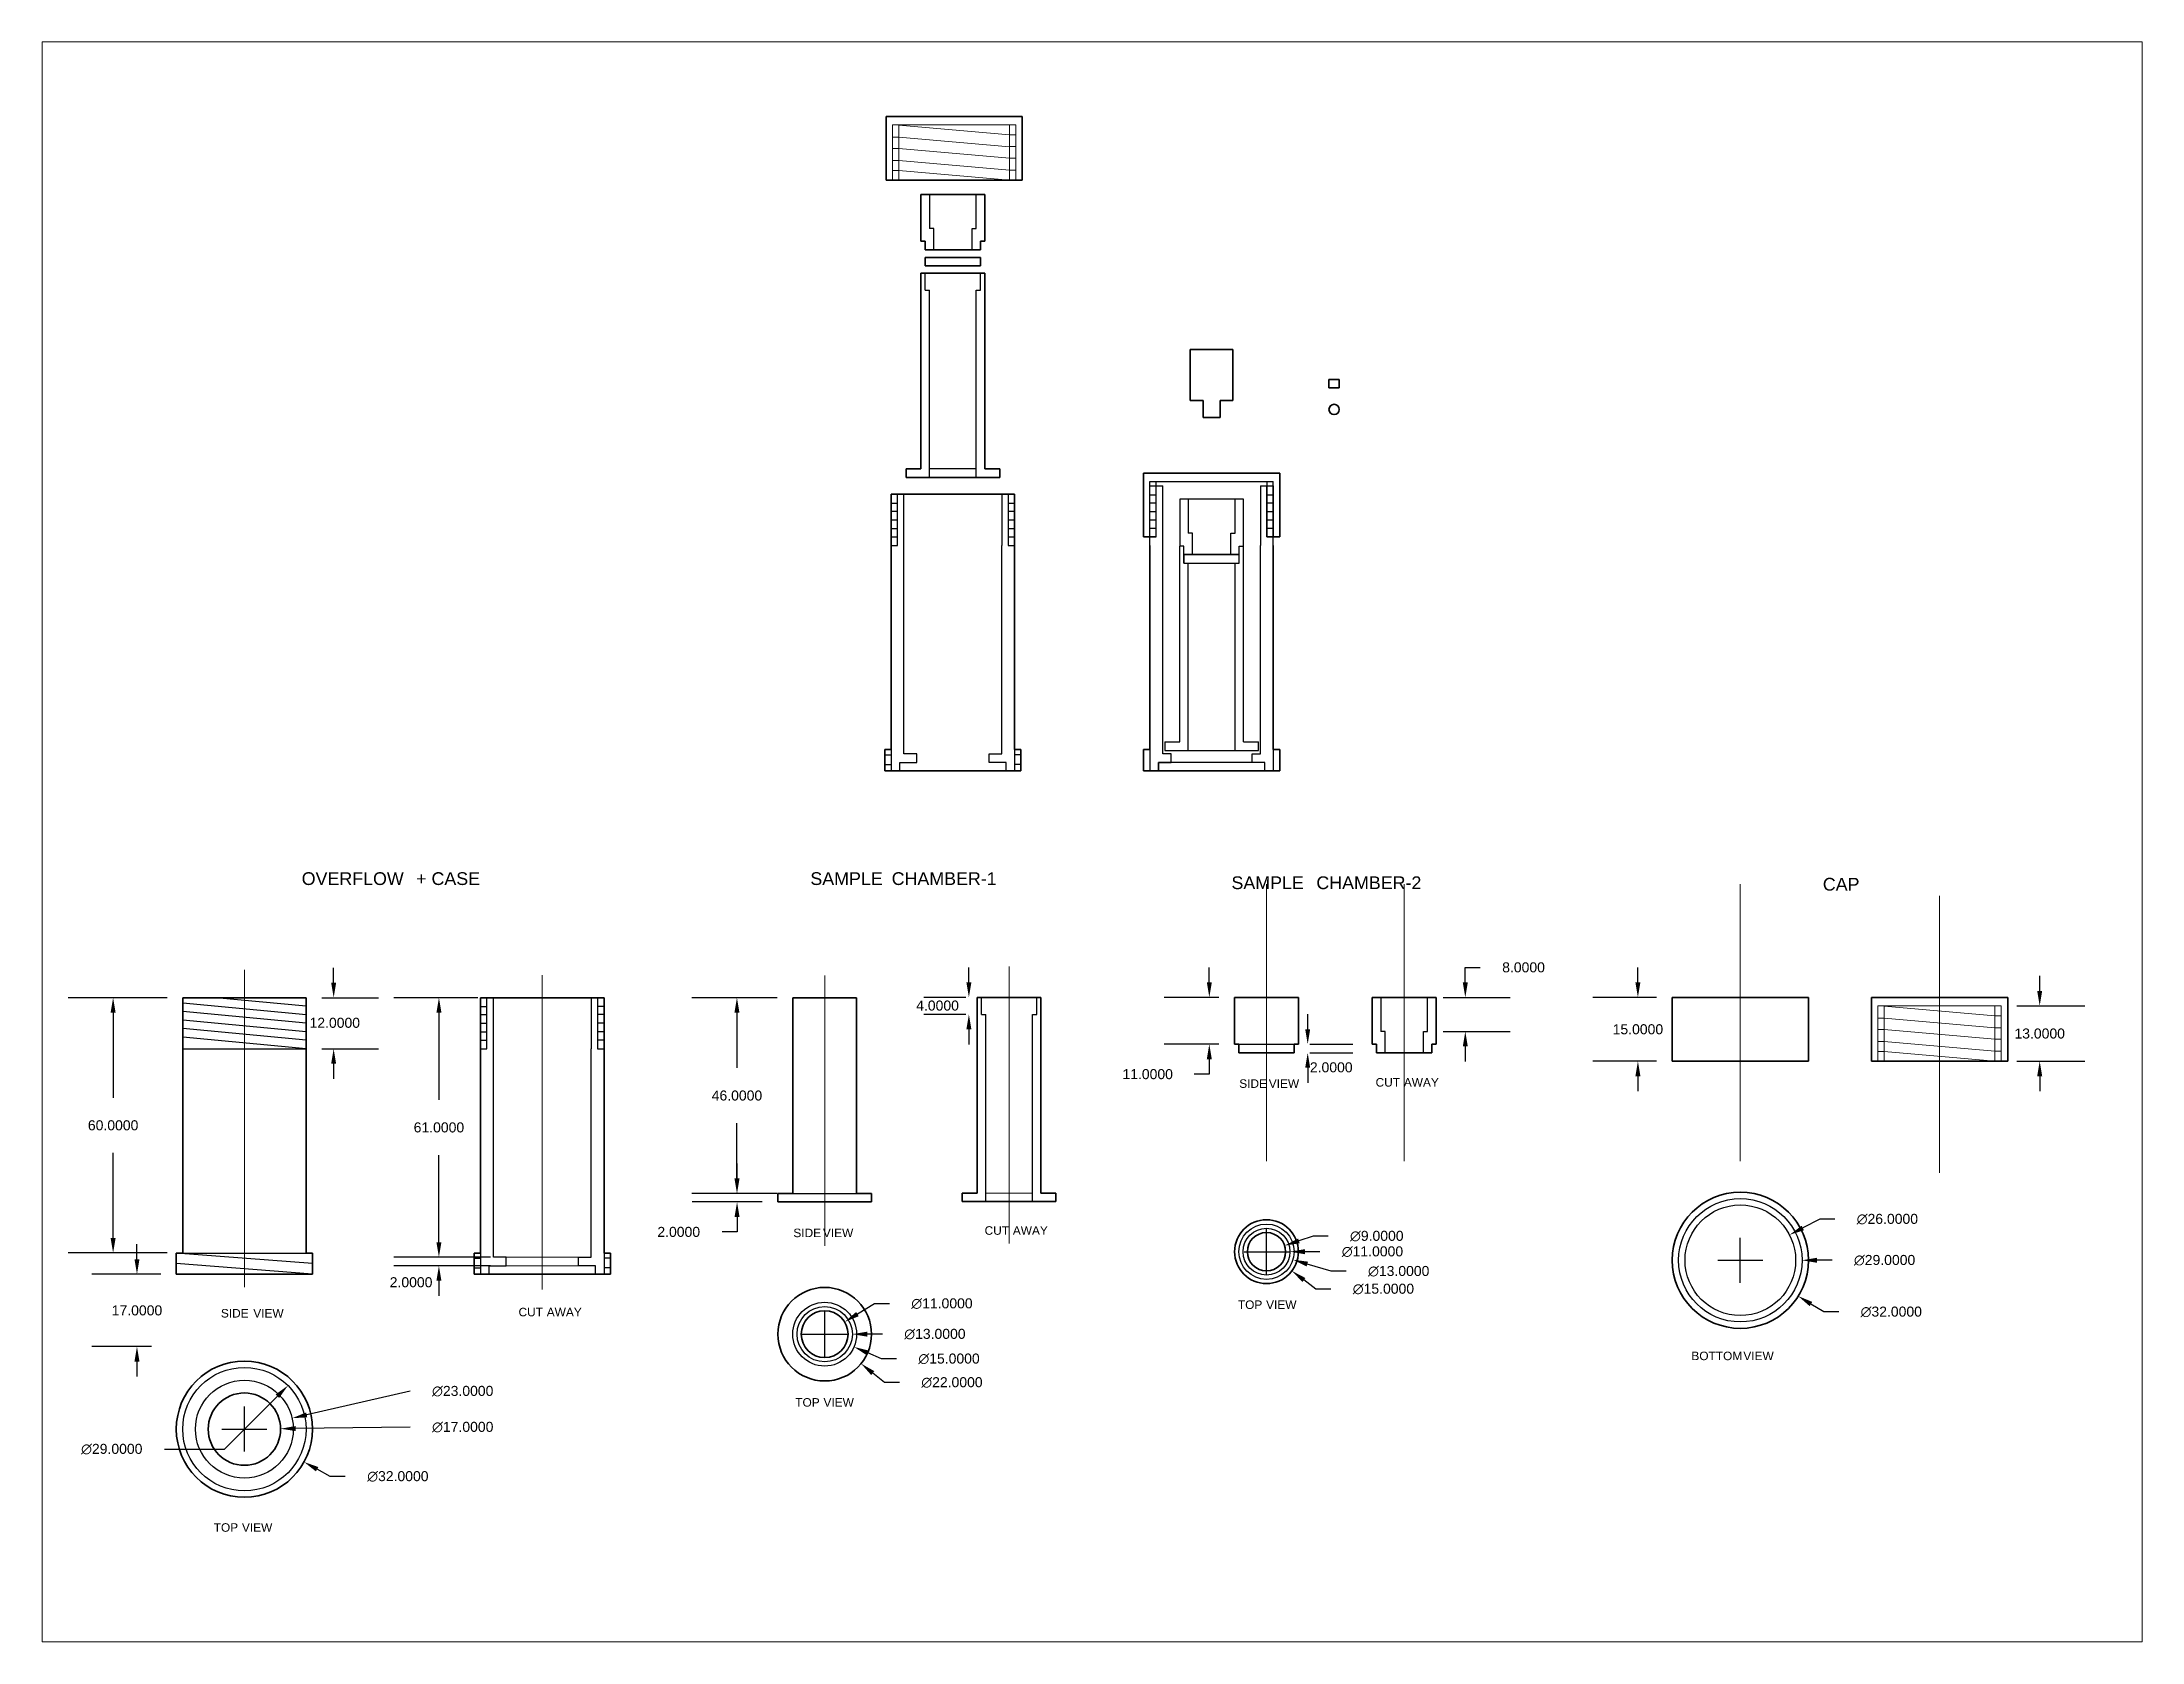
# Paper-space layout 'Layout2' of a CAD drawing. Header units: millimetres. Extents: x 1.05 to 9.45, y 0.8 to 7.2.
# The model-space entities are those that its viewports show. They can reach past a viewport. Long polylines and large blocks are cut down to what shows.
import ezdxf

# ---------------------------------------------------------------- set-up
doc = ezdxf.new("R2010")
doc.units = ezdxf.units.MM
doc.header["$MEASUREMENT"] = 0
for name, pattern in [('ACAD_ISO07W100', [3, 0, -3]), ('CENTER2', [1.125, 0.75, -0.125, 0.125, -0.125]), ('HIDDEN2', [0.1875, 0.125, -0.0625])]:
    doc.linetypes.add(name, pattern=pattern)
for name, color, linetype, lineweight in [('axis lines', 7, 'CENTER2', 0), ('hidden lines', 7, 'HIDDEN2', 9), ('outlines', 7, 'Continuous', 35), ('section lines', 7, 'Continuous', 20)]:
    doc.layers.add(name, color=color, linetype=linetype, lineweight=lineweight)
doc.styles.get("Standard").update_dxf_attribs({"font": 'arial.ttf'})
doc.dimstyles.get("Standard").update_dxf_attribs({"dimtxt": 0.04, "dimasz": 0.06, "dimexe": 0.18, "dimexo": 0.0625, "dimgap": 0.09, "dimtad": 0, "dimtih": 1, "dimtoh": 1, "dimdec": 4, "dimzin": 0, "dimdsep": 46, "dimtxsty": 'Standard', "dimcen": 0.09, "dimadec": 0, "dimazin": 0, "dimtfac": 1, "dimtdec": 4, "dimtofl": 0, "dimtmove": 0, "dimatfit": 3, "dimfxl": 1, "dimtolj": 1, "dimtzin": 0, "dimarcsym": 0})

psp = doc.layouts.new('Layout2')

msp = doc.modelspace()

# ---------------------------------------------------------------- texts
note = msp.add_mtext_dynamic_manual_height_columns('OVERFLOW  ', width=25.7265, gutter_width=1.17, heights=[4.04, 4.18], dxfattribs=dict(insert=(69.43, 190.95), char_height=3, attachment_point=1))
for column, words in zip(note.columns.linked_columns, ['+ CASE']):
    column.text = words
note = msp.add_mtext_dynamic_manual_height_columns('SAMPLE ', width=17.8345, gutter_width=1.27, heights=[4.04, 4.18], dxfattribs=dict(insert=(188.98, 190.95), char_height=3, attachment_point=1))
for column, words in zip(note.columns.linked_columns, ['CHAMBER-1']):
    column.text = words
note = msp.add_mtext_dynamic_manual_height_columns('SAMPLE ', width=17.7301, gutter_width=2.22, heights=[4.04, 4.18], dxfattribs=dict(insert=(287.95, 189.98), char_height=3, attachment_point=1))
for column, words in zip(note.columns.linked_columns, ['CHAMBER-2']):
    column.text = words
at = {"insert": (426.93, 189.63), "char_height": 3, "attachment_point": 1}
msp.add_mtext_dynamic_manual_height_columns('CAP', width=15.9402, gutter_width=0, heights=[4.04], dxfattribs=at)
note = msp.add_mtext_dynamic_manual_height_columns('SIDE ', width=6.6338, gutter_width=0.313, heights=[4.04, 4.18], dxfattribs=dict(insert=(289.77, 142.28), char_height=2, attachment_point=1))
for column, words in zip(note.columns.linked_columns, ['VIEW']):
    column.text = words
note = msp.add_mtext_dynamic_manual_height_columns('CUT ', width=6.6338, gutter_width=0, heights=[4.04, 4.18], dxfattribs=dict(insert=(321.82, 142.57), char_height=2, attachment_point=1))
for column, words in zip(note.columns.linked_columns, ['AWAY']):
    column.text = words
note = msp.add_mtext_dynamic_manual_height_columns('SIDE ', width=6.6338, gutter_width=0.313, heights=[4.04, 4.18], dxfattribs=dict(insert=(184.98, 107.19), char_height=2, attachment_point=1))
for column, words in zip(note.columns.linked_columns, ['VIEW']):
    column.text = words
note = msp.add_mtext_dynamic_manual_height_columns('CUT ', width=6.6338, gutter_width=0, heights=[4.04, 4.18], dxfattribs=dict(insert=(229.93, 107.75), char_height=2, attachment_point=1))
for column, words in zip(note.columns.linked_columns, ['AWAY']):
    column.text = words
note = msp.add_mtext_dynamic_manual_height_columns('TOP ', width=6.6338, gutter_width=0, heights=[4.04, 4.18], dxfattribs=dict(insert=(289.46, 90.31), char_height=2, attachment_point=1))
for column, words in zip(note.columns.linked_columns, ['VIEW']):
    column.text = words
note = msp.add_mtext_dynamic_manual_height_columns('SIDE ', width=6.6338, gutter_width=0.978, heights=[4.04, 4.18], dxfattribs=dict(insert=(50.44, 88.3), char_height=2, attachment_point=1))
for column, words in zip(note.columns.linked_columns, ['VIEW']):
    column.text = words
note = msp.add_mtext_dynamic_manual_height_columns('CUT ', width=6.6338, gutter_width=0, heights=[4.04, 4.18], dxfattribs=dict(insert=(120.39, 88.58), char_height=2, attachment_point=1))
for column, words in zip(note.columns.linked_columns, ['AWAY']):
    column.text = words
note = msp.add_mtext_dynamic_manual_height_columns('BOTTOM ', width=6.6338, gutter_width=5.58, heights=[4.04, 4.34], dxfattribs=dict(insert=(396.04, 78.28), char_height=2, attachment_point=1))
for column, words in zip(note.columns.linked_columns, ['VIEW']):
    column.text = words
note = msp.add_mtext_dynamic_manual_height_columns('TOP ', width=6.6338, gutter_width=0, heights=[4.04, 4.18], dxfattribs=dict(insert=(185.43, 67.35), char_height=2, attachment_point=1))
for column, words in zip(note.columns.linked_columns, ['VIEW']):
    column.text = words
note = msp.add_mtext_dynamic_manual_height_columns('TOP ', width=6.6338, gutter_width=0, heights=[4.04, 4.18], dxfattribs=dict(insert=(48.75, 37.95), char_height=2, attachment_point=1))
for column, words in zip(note.columns.linked_columns, ['VIEW']):
    column.text = words

# ---------------------------------------------------------------- blocks, each defined once
blk = doc.blocks.new('*D4')
at = {"layer": 'axis lines', "color": 0, "lineweight": -2, "transparency": 16777216}
for p, q in [((1.8596, 1.5614), (1.8596, 1.7414)), ((1.7696, 1.6514), (1.9496, 1.6514)), ((2.5228, 1.6593), (2.0642, 1.6538))]:
    blk.add_line(p, q, dxfattribs=at)
at = {"layer": 'axis lines', "color": 0, "transparency": 16777216}
blk.add_solid([(2.0641, 1.6638), (2.0643, 1.6438), (2.0042, 1.6531)], dxfattribs=at)
at = {"layer": 'Defpoints', "color": 0, "transparency": 16777216}
for p in [(1.7149, 1.6497), (2.0042, 1.6531)]:
    blk.add_point(p, dxfattribs=at)
at = {"layer": 'axis lines', "color": 0, "transparency": 16777216, "insert": (2.733, 1.6593), "char_height": 0.04, "attachment_point": 5}
blk.add_mtext('\\A1;∅17.0000', dxfattribs=at)
blk = doc.blocks.new('*D5')
at = {"layer": 'axis lines', "color": 0, "lineweight": -2, "transparency": 16777216}
for p, q in [((2.5227, 1.8031), (2.1089, 1.7084)), ((1.8596, 1.5614), (1.8596, 1.7414)), ((1.7696, 1.6514), (1.9496, 1.6514))]:
    blk.add_line(p, q, dxfattribs=at)
at = {"layer": 'axis lines', "color": 0, "transparency": 16777216}
blk.add_solid([(2.1066, 1.7182), (2.1111, 1.6987), (2.0504, 1.6951)], dxfattribs=at)
at = {"layer": 'Defpoints', "color": 0, "transparency": 16777216}
for p in [(2.0504, 1.6951), (1.6688, 1.6078)]:
    blk.add_point(p, dxfattribs=at)
at = {"layer": 'axis lines', "color": 0, "transparency": 16777216, "insert": (2.7329, 1.8031), "char_height": 0.04, "attachment_point": 5}
blk.add_mtext('\\A1;∅23.0000', dxfattribs=at)
blk = doc.blocks.new('*D6')
at = {"layer": 'axis lines', "color": 0, "lineweight": -2, "transparency": 16777216}
for p, q in [((1.7795, 1.5713), (1.9916, 1.7835)), ((1.5394, 1.5713), (1.7795, 1.5713))]:
    blk.add_line(p, q, dxfattribs=at)
at = {"layer": 'axis lines', "color": 0, "transparency": 16777216}
blk.add_solid([(1.9846, 1.7906), (1.9987, 1.7764), (2.0341, 1.8259)], dxfattribs=at)
at = {"layer": 'Defpoints', "color": 0, "transparency": 16777216}
for p in [(2.0341, 1.8259), (1.6851, 1.4769)]:
    blk.add_point(p, dxfattribs=at)
at = {"layer": 'axis lines', "color": 0, "transparency": 16777216, "insert": (1.3291, 1.5713), "char_height": 0.04, "attachment_point": 5}
blk.add_mtext('\\A1;∅29.0000', dxfattribs=at)
blk = doc.blocks.new('*D7')
at = {"layer": 'axis lines', "color": 0, "lineweight": -2, "transparency": 16777216}
for p, q in [((1.8596, 1.5614), (1.8596, 1.7414)), ((1.7696, 1.6514), (1.9496, 1.6514)), ((2.2032, 1.4621), (2.1506, 1.4911)), ((2.2632, 1.4621), (2.2032, 1.4621))]:
    blk.add_line(p, q, dxfattribs=at)
at = {"layer": 'axis lines', "color": 0, "transparency": 16777216}
blk.add_solid([(2.1555, 1.4998), (2.1458, 1.4823), (2.0981, 1.52)], dxfattribs=at)
at = {"layer": 'Defpoints', "color": 0, "transparency": 16777216}
for p in [(1.621, 1.7828), (2.0981, 1.52)]:
    blk.add_point(p, dxfattribs=at)
at = {"layer": 'axis lines', "color": 0, "transparency": 16777216, "insert": (2.4735, 1.4621), "char_height": 0.04, "attachment_point": 5}
blk.add_mtext('\\A1;∅32.0000', dxfattribs=at)
blk = doc.blocks.new('*D8')
at = {"layer": 'axis lines', "color": 0, "lineweight": -2, "transparency": 16777216}
for p, q in [((1.5503, 3.3772), (1.1545, 3.3772)), ((1.3345, 3.3172), (1.3345, 2.977)), ((1.3345, 2.416), (1.3345, 2.7561)), ((1.5503, 2.356), (1.1545, 2.356))]:
    blk.add_line(p, q, dxfattribs=at)
at = {"layer": 'axis lines', "color": 0, "transparency": 16777216}
for points in [[(1.3245, 3.3172), (1.3445, 3.3172), (1.3345, 3.3772)], [(1.3245, 2.416), (1.3445, 2.416), (1.3345, 2.356)]]:
    blk.add_solid(points, dxfattribs=at)
at = {"layer": 'Defpoints', "color": 0, "transparency": 16777216}
for p in [(1.6128, 3.3772), (1.3345, 2.356), (1.6128, 2.356)]:
    blk.add_point(p, dxfattribs=at)
at = {"layer": 'axis lines', "color": 0, "transparency": 16777216, "insert": (1.3345, 2.8666), "char_height": 0.04, "attachment_point": 5}
blk.add_mtext('\\A1;60.0000', dxfattribs=at)
blk = doc.blocks.new('*D10')
at = {"layer": 'axis lines', "color": 0, "lineweight": -2, "transparency": 16777216}
for p, q in [((1.4299, 2.3309), (1.4299, 2.3909)), ((1.5248, 2.2709), (1.2499, 2.2709)), ((1.4878, 1.9815), (1.2499, 1.9815)), ((1.4299, 1.9215), (1.4299, 1.8615))]:
    blk.add_line(p, q, dxfattribs=at)
at = {"layer": 'axis lines', "color": 0, "transparency": 16777216}
for points in [[(1.4199, 2.3309), (1.4399, 2.3309), (1.4299, 2.2709)], [(1.4199, 1.9215), (1.4399, 1.9215), (1.4299, 1.9815)]]:
    blk.add_solid(points, dxfattribs=at)
at = {"layer": 'Defpoints', "color": 0, "transparency": 16777216}
for p in [(1.5873, 2.2709), (1.4299, 1.9815), (1.5503, 1.9815)]:
    blk.add_point(p, dxfattribs=at)
at = {"layer": 'axis lines', "color": 0, "transparency": 16777216, "insert": (1.4299, 2.1262), "char_height": 0.04, "attachment_point": 5}
blk.add_mtext('\\A1;17.0000', dxfattribs=at)
blk = doc.blocks.new('*D11')
at = {"layer": 'axis lines', "color": 0, "lineweight": -2, "transparency": 16777216}
for p, q in [((2.7931, 3.3772), (2.4577, 3.3772)), ((2.6377, 3.3172), (2.6377, 2.9685)), ((2.6377, 2.399), (2.6377, 2.7476)), ((2.7931, 2.339), (2.4577, 2.339))]:
    blk.add_line(p, q, dxfattribs=at)
at = {"layer": 'axis lines', "color": 0, "transparency": 16777216}
for points in [[(2.6277, 3.3172), (2.6477, 3.3172), (2.6377, 3.3772)], [(2.6277, 2.399), (2.6477, 2.399), (2.6377, 2.339)]]:
    blk.add_solid(points, dxfattribs=at)
at = {"layer": 'Defpoints', "color": 0, "transparency": 16777216}
for p in [(2.6377, 3.3772), (2.8556, 3.3772), (2.8556, 2.339)]:
    blk.add_point(p, dxfattribs=at)
at = {"layer": 'axis lines', "color": 0, "transparency": 16777216, "insert": (2.6377, 2.8581), "char_height": 0.04, "attachment_point": 5}
blk.add_mtext('\\A1;61.0000', dxfattribs=at)
blk = doc.blocks.new('*D12')
at = {"layer": 'axis lines', "color": 0, "lineweight": -2, "transparency": 16777216}
for p, q in [((2.6377, 2.399), (2.6377, 2.459)), ((2.8441, 2.339), (2.4577, 2.339)), ((2.8441, 2.3049), (2.4577, 2.3049)), ((2.6377, 2.2449), (2.6377, 2.1849))]:
    blk.add_line(p, q, dxfattribs=at)
at = {"layer": 'axis lines', "color": 0, "transparency": 16777216}
for points in [[(2.6277, 2.399), (2.6477, 2.399), (2.6377, 2.339)], [(2.6277, 2.2449), (2.6477, 2.2449), (2.6377, 2.3049)]]:
    blk.add_solid(points, dxfattribs=at)
at = {"layer": 'Defpoints', "color": 0, "transparency": 16777216}
for p in [(2.6377, 2.3049), (2.9066, 2.339), (2.9066, 2.3049)]:
    blk.add_point(p, dxfattribs=at)
at = {"layer": 'axis lines', "color": 0, "transparency": 16777216, "insert": (2.5263, 2.2388), "char_height": 0.04, "attachment_point": 5}
blk.add_mtext('\\A1;2.0000', dxfattribs=at)
blk = doc.blocks.new('*D13')
at = {"layer": 'axis lines', "color": 0, "lineweight": -2, "transparency": 16777216}
for p, q in [((2.2166, 3.4372), (2.2166, 3.4972)), ((2.1689, 3.3772), (2.3966, 3.3772)), ((2.1689, 3.1729), (2.3966, 3.1729)), ((2.2166, 3.1129), (2.2166, 3.0529))]:
    blk.add_line(p, q, dxfattribs=at)
at = {"layer": 'axis lines', "color": 0, "transparency": 16777216}
for points in [[(2.2066, 3.4372), (2.2266, 3.4372), (2.2166, 3.3772)], [(2.2066, 3.1129), (2.2266, 3.1129), (2.2166, 3.1729)]]:
    blk.add_solid(points, dxfattribs=at)
at = {"layer": 'Defpoints', "color": 0, "transparency": 16777216}
for p in [(2.1064, 3.3772), (2.1064, 3.1729), (2.2166, 3.1729)]:
    blk.add_point(p, dxfattribs=at)
at = {"layer": 'axis lines', "color": 0, "transparency": 16777216, "insert": (2.2211, 3.2766), "char_height": 0.04, "attachment_point": 5}
blk.add_mtext('\\A1;12.0000', dxfattribs=at)
blk = doc.blocks.new('*D14')
at = {"layer": 'axis lines', "color": 0, "lineweight": -2, "transparency": 16777216}
for p, q in [((4.1808, 1.9413), (4.1808, 2.1213)), ((4.0908, 2.0313), (4.2708, 2.0313)), ((4.4195, 1.8379), (4.3729, 1.8757)), ((4.4795, 1.8379), (4.4195, 1.8379))]:
    blk.add_line(p, q, dxfattribs=at)
at = {"layer": 'axis lines', "color": 0, "transparency": 16777216}
blk.add_solid([(4.3792, 1.8835), (4.3666, 1.8679), (4.3263, 1.9134)], dxfattribs=at)
at = {"layer": 'Defpoints', "color": 0, "transparency": 16777216}
for p in [(4.0353, 2.1491), (4.3263, 1.9134)]:
    blk.add_point(p, dxfattribs=at)
at = {"layer": 'axis lines', "color": 0, "transparency": 16777216, "insert": (4.6898, 1.8379), "char_height": 0.04, "attachment_point": 5}
blk.add_mtext('\\A1;∅22.0000', dxfattribs=at)
blk = doc.blocks.new('*D15')
at = {"layer": 'axis lines', "color": 0, "lineweight": -2, "transparency": 16777216}
for p, q in [((4.1808, 1.9413), (4.1808, 2.1213)), ((4.0908, 2.0313), (4.2708, 2.0313)), ((4.4079, 1.9325), (4.3529, 1.9565)), ((4.4679, 1.9325), (4.4079, 1.9325))]:
    blk.add_line(p, q, dxfattribs=at)
at = {"layer": 'axis lines', "color": 0, "transparency": 16777216}
blk.add_solid([(4.3569, 1.9656), (4.3489, 1.9473), (4.2978, 1.9804)], dxfattribs=at)
at = {"layer": 'Defpoints', "color": 0, "transparency": 16777216}
for p in [(4.0637, 2.0821), (4.2978, 1.9804)]:
    blk.add_point(p, dxfattribs=at)
at = {"layer": 'axis lines', "color": 0, "transparency": 16777216, "insert": (4.6782, 1.9325), "char_height": 0.04, "attachment_point": 5}
blk.add_mtext('\\A1;∅15.0000', dxfattribs=at)
blk = doc.blocks.new('*D16')
at = {"layer": 'axis lines', "color": 0, "lineweight": -2, "transparency": 16777216}
for p, q in [((4.1808, 1.9413), (4.1808, 2.1213)), ((4.0908, 2.0313), (4.2708, 2.0313)), ((4.4114, 2.0313), (4.3514, 2.0313))]:
    blk.add_line(p, q, dxfattribs=at)
at = {"layer": 'axis lines', "color": 0, "transparency": 16777216}
blk.add_solid([(4.3514, 2.0413), (4.3514, 2.0213), (4.2914, 2.0313)], dxfattribs=at)
at = {"layer": 'Defpoints', "color": 0, "transparency": 16777216}
for p in [(4.0701, 2.0313), (4.2914, 2.0313)]:
    blk.add_point(p, dxfattribs=at)
at = {"layer": 'axis lines', "color": 0, "transparency": 16777216, "insert": (4.6217, 2.0313), "char_height": 0.04, "attachment_point": 5}
blk.add_mtext('\\A1;∅13.0000', dxfattribs=at)
blk = doc.blocks.new('*D17')
at = {"layer": 'axis lines', "color": 0, "lineweight": -2, "transparency": 16777216}
for p, q in [((4.1808, 1.9413), (4.1808, 2.1213)), ((4.3797, 2.1533), (4.3117, 2.1116)), ((4.4397, 2.1533), (4.3797, 2.1533)), ((4.0908, 2.0313), (4.2708, 2.0313))]:
    blk.add_line(p, q, dxfattribs=at)
at = {"layer": 'axis lines', "color": 0, "transparency": 16777216}
blk.add_solid([(4.3065, 2.1201), (4.3169, 2.1031), (4.2606, 2.0802)], dxfattribs=at)
at = {"layer": 'Defpoints', "color": 0, "transparency": 16777216}
for p in [(4.2606, 2.0802), (4.101, 1.9823)]:
    blk.add_point(p, dxfattribs=at)
at = {"layer": 'axis lines', "color": 0, "transparency": 16777216, "insert": (4.6499, 2.1533), "char_height": 0.04, "attachment_point": 5}
blk.add_mtext('\\A1;∅11.0000', dxfattribs=at)
blk = doc.blocks.new('*D18')
at = {"layer": 'axis lines', "color": 0, "lineweight": -2, "transparency": 16777216}
for p, q in [((5.948, 2.2712), (5.948, 2.4512)), ((5.858, 2.3612), (6.038, 2.3612)), ((6.1345, 2.4234), (6.0776, 2.4045)), ((6.1945, 2.4234), (6.1345, 2.4234))]:
    blk.add_line(p, q, dxfattribs=at)
at = {"layer": 'axis lines', "color": 0, "transparency": 16777216}
blk.add_solid([(6.0744, 2.4139), (6.0807, 2.395), (6.0206, 2.3855)], dxfattribs=at)
at = {"layer": 'Defpoints', "color": 0, "transparency": 16777216}
for p in [(6.0206, 2.3855), (5.8753, 2.337)]:
    blk.add_point(p, dxfattribs=at)
at = {"layer": 'axis lines', "color": 0, "transparency": 16777216, "insert": (6.3892, 2.4234), "char_height": 0.04, "attachment_point": 5}
blk.add_mtext('\\A1;∅9.0000', dxfattribs=at)
blk = doc.blocks.new('*D19')
at = {"layer": 'axis lines', "color": 0, "lineweight": -2, "transparency": 16777216}
for p, q in [((5.948, 2.2712), (5.948, 2.4512)), ((5.858, 2.3612), (6.038, 2.3612)), ((6.1616, 2.3612), (6.1016, 2.3612))]:
    blk.add_line(p, q, dxfattribs=at)
at = {"layer": 'axis lines', "color": 0, "transparency": 16777216}
blk.add_solid([(6.1016, 2.3712), (6.1016, 2.3512), (6.0416, 2.3612)], dxfattribs=at)
at = {"layer": 'Defpoints', "color": 0, "transparency": 16777216}
for p in [(5.8544, 2.3612), (6.0416, 2.3612)]:
    blk.add_point(p, dxfattribs=at)
at = {"layer": 'axis lines', "color": 0, "transparency": 16777216, "insert": (6.3719, 2.3612), "char_height": 0.04, "attachment_point": 5}
blk.add_mtext('\\A1;∅11.0000', dxfattribs=at)
blk = doc.blocks.new('*D20')
at = {"layer": 'axis lines', "color": 0, "lineweight": -2, "transparency": 16777216}
for p, q in [((5.948, 2.2712), (5.948, 2.4512)), ((5.858, 2.3612), (6.038, 2.3612)), ((6.2067, 2.2828), (6.1113, 2.3117)), ((6.2667, 2.2828), (6.2067, 2.2828))]:
    blk.add_line(p, q, dxfattribs=at)
at = {"layer": 'axis lines', "color": 0, "transparency": 16777216}
blk.add_solid([(6.1142, 2.3213), (6.1084, 2.3022), (6.0539, 2.3291)], dxfattribs=at)
at = {"layer": 'Defpoints', "color": 0, "transparency": 16777216}
for p in [(5.8421, 2.3934), (6.0539, 2.3291)]:
    blk.add_point(p, dxfattribs=at)
at = {"layer": 'axis lines', "color": 0, "transparency": 16777216, "insert": (6.4769, 2.2828), "char_height": 0.04, "attachment_point": 5}
blk.add_mtext('\\A1;∅13.0000', dxfattribs=at)
blk = doc.blocks.new('*D21')
at = {"layer": 'axis lines', "color": 0, "lineweight": -2, "transparency": 16777216}
for p, q in [((5.948, 2.2712), (5.948, 2.4512)), ((5.858, 2.3612), (6.038, 2.3612)), ((6.1454, 2.2118), (6.0976, 2.248)), ((6.2054, 2.2118), (6.1454, 2.2118))]:
    blk.add_line(p, q, dxfattribs=at)
at = {"layer": 'axis lines', "color": 0, "transparency": 16777216}
blk.add_solid([(6.1036, 2.256), (6.0916, 2.24), (6.0498, 2.2842)], dxfattribs=at)
at = {"layer": 'Defpoints', "color": 0, "transparency": 16777216}
for p in [(5.8462, 2.4383), (6.0498, 2.2842)]:
    blk.add_point(p, dxfattribs=at)
at = {"layer": 'axis lines', "color": 0, "transparency": 16777216, "insert": (6.4157, 2.2118), "char_height": 0.04, "attachment_point": 5}
blk.add_mtext('\\A1;∅15.0000', dxfattribs=at)
blk = doc.blocks.new('*D22')
at = {"layer": 'axis lines', "color": 0, "lineweight": -2, "transparency": 16777216}
for p, q in [((8.1613, 2.4913), (8.0931, 2.4561)), ((8.2213, 2.4913), (8.1613, 2.4913)), ((7.8433, 2.2369), (7.8433, 2.4169)), ((7.7533, 2.3269), (7.9333, 2.3269))]:
    blk.add_line(p, q, dxfattribs=at)
at = {"layer": 'axis lines', "color": 0, "transparency": 16777216}
blk.add_solid([(8.0885, 2.465), (8.0977, 2.4472), (8.0398, 2.4285)], dxfattribs=at)
at = {"layer": 'Defpoints', "color": 0, "transparency": 16777216}
for p in [(8.0398, 2.4285), (7.6468, 2.2252)]:
    blk.add_point(p, dxfattribs=at)
at = {"layer": 'axis lines', "color": 0, "transparency": 16777216, "insert": (8.4315, 2.4913), "char_height": 0.04, "attachment_point": 5}
blk.add_mtext('\\A1;∅26.0000', dxfattribs=at)
blk = doc.blocks.new('*D23')
at = {"layer": 'axis lines', "color": 0, "lineweight": -2, "transparency": 16777216}
for p, q in [((7.8433, 2.2369), (7.8433, 2.4169)), ((7.7533, 2.3269), (7.9333, 2.3269)), ((8.2101, 2.3269), (8.1501, 2.3269))]:
    blk.add_line(p, q, dxfattribs=at)
at = {"layer": 'axis lines', "color": 0, "transparency": 16777216}
blk.add_solid([(8.1501, 2.3369), (8.1501, 2.3169), (8.0901, 2.3269)], dxfattribs=at)
at = {"layer": 'Defpoints', "color": 0, "transparency": 16777216}
for p in [(7.5965, 2.3269), (8.0901, 2.3269)]:
    blk.add_point(p, dxfattribs=at)
at = {"layer": 'axis lines', "color": 0, "transparency": 16777216, "insert": (8.4204, 2.3269), "char_height": 0.04, "attachment_point": 5}
blk.add_mtext('\\A1;∅29.0000', dxfattribs=at)
blk = doc.blocks.new('*D24')
at = {"layer": 'axis lines', "color": 0, "lineweight": -2, "transparency": 16777216}
for p, q in [((7.8433, 2.2369), (7.8433, 2.4169)), ((7.7533, 2.3269), (7.9333, 2.3269)), ((8.1769, 2.1203), (8.1258, 2.1519)), ((8.2369, 2.1203), (8.1769, 2.1203))]:
    blk.add_line(p, q, dxfattribs=at)
at = {"layer": 'axis lines', "color": 0, "transparency": 16777216}
blk.add_solid([(8.1311, 2.1604), (8.1206, 2.1434), (8.0748, 2.1835)], dxfattribs=at)
at = {"layer": 'Defpoints', "color": 0, "transparency": 16777216}
for p in [(7.6118, 2.4703), (8.0748, 2.1835)]:
    blk.add_point(p, dxfattribs=at)
at = {"layer": 'axis lines', "color": 0, "transparency": 16777216, "insert": (8.4471, 2.1203), "char_height": 0.04, "attachment_point": 5}
blk.add_mtext('\\A1;∅32.0000', dxfattribs=at)
blk = doc.blocks.new('*D25')
at = {"layer": 'axis lines', "color": 0, "lineweight": -2, "transparency": 16777216}
for p, q in [((3.9906, 3.3772), (3.6498, 3.3772)), ((3.8298, 3.3172), (3.8298, 3.0961)), ((3.8298, 2.6543), (3.8298, 2.8753)), ((3.9906, 2.5943), (3.6498, 2.5943))]:
    blk.add_line(p, q, dxfattribs=at)
at = {"layer": 'axis lines', "color": 0, "transparency": 16777216}
for points in [[(3.8198, 3.3172), (3.8398, 3.3172), (3.8298, 3.3772)], [(3.8198, 2.6543), (3.8398, 2.6543), (3.8298, 2.5943)]]:
    blk.add_solid(points, dxfattribs=at)
at = {"layer": 'Defpoints', "color": 0, "transparency": 16777216}
for p in [(4.0531, 3.3772), (3.8298, 2.5943), (4.0531, 2.5943)]:
    blk.add_point(p, dxfattribs=at)
at = {"layer": 'axis lines', "color": 0, "transparency": 16777216, "insert": (3.8298, 2.9857), "char_height": 0.04, "attachment_point": 5}
blk.add_mtext('\\A1;46.0000', dxfattribs=at)
blk = doc.blocks.new('*D26')
at = {"layer": 'axis lines', "color": 0, "lineweight": -2, "transparency": 16777216}
for p, q in [((3.8302, 2.6543), (3.8302, 2.7143)), ((3.9311, 2.5943), (3.6502, 2.5943)), ((3.9311, 2.5602), (3.6502, 2.5602)), ((3.8302, 2.4402), (3.7702, 2.4402)), ((3.8302, 2.5002), (3.8302, 2.4402))]:
    blk.add_line(p, q, dxfattribs=at)
at = {"layer": 'axis lines', "color": 0, "transparency": 16777216}
for points in [[(3.8202, 2.6543), (3.8402, 2.6543), (3.8302, 2.5943)], [(3.8202, 2.5002), (3.8402, 2.5002), (3.8302, 2.5602)]]:
    blk.add_solid(points, dxfattribs=at)
at = {"layer": 'Defpoints', "color": 0, "transparency": 16777216}
for p in [(3.8302, 2.5602), (3.9936, 2.5943), (3.9936, 2.5602)]:
    blk.add_point(p, dxfattribs=at)
at = {"layer": 'axis lines', "color": 0, "transparency": 16777216, "insert": (3.5969, 2.4402), "char_height": 0.04, "attachment_point": 5}
blk.add_mtext('\\A1;2.0000', dxfattribs=at)
blk = doc.blocks.new('*D27')
at = {"layer": 'axis lines', "color": 0, "lineweight": -2, "transparency": 16777216}
for p, q in [((4.7576, 3.4384), (4.7576, 3.4984)), ((4.7451, 3.3784), (4.5776, 3.3784)), ((4.7451, 3.3103), (4.5776, 3.3103)), ((4.7576, 3.2503), (4.7576, 3.1903))]:
    blk.add_line(p, q, dxfattribs=at)
at = {"layer": 'axis lines', "color": 0, "transparency": 16777216}
for points in [[(4.7476, 3.4384), (4.7676, 3.4384), (4.7576, 3.3784)], [(4.7476, 3.2503), (4.7676, 3.2503), (4.7576, 3.3103)]]:
    blk.add_solid(points, dxfattribs=at)
at = {"layer": 'Defpoints', "color": 0, "transparency": 16777216}
for p in [(4.8076, 3.3784), (4.7576, 3.3103), (4.8076, 3.3103)]:
    blk.add_point(p, dxfattribs=at)
at = {"layer": 'axis lines', "color": 0, "transparency": 16777216, "insert": (4.6322, 3.3455), "char_height": 0.04, "attachment_point": 5}
blk.add_mtext('\\A1;4.0000', dxfattribs=at)
blk = doc.blocks.new('*D28')
at = {"layer": 'axis lines', "color": 0, "lineweight": -2, "transparency": 16777216}
for p, q in [((5.7193, 3.4384), (5.7193, 3.4984)), ((5.7578, 3.3784), (5.5393, 3.3784)), ((5.7578, 3.1912), (5.5393, 3.1912)), ((5.7193, 3.1312), (5.7193, 3.0712)), ((5.7193, 3.0712), (5.6593, 3.0712))]:
    blk.add_line(p, q, dxfattribs=at)
at = {"layer": 'axis lines', "color": 0, "transparency": 16777216}
for points in [[(5.7093, 3.4384), (5.7293, 3.4384), (5.7193, 3.3784)], [(5.7093, 3.1312), (5.7293, 3.1312), (5.7193, 3.1912)]]:
    blk.add_solid(points, dxfattribs=at)
at = {"layer": 'Defpoints', "color": 0, "transparency": 16777216}
for p in [(5.8203, 3.3784), (5.7193, 3.1912), (5.8203, 3.1912)]:
    blk.add_point(p, dxfattribs=at)
at = {"layer": 'axis lines', "color": 0, "transparency": 16777216, "insert": (5.4727, 3.0712), "char_height": 0.04, "attachment_point": 5}
blk.add_mtext('\\A1;11.0000', dxfattribs=at)
blk = doc.blocks.new('*D29')
at = {"layer": 'axis lines', "color": 0, "lineweight": -2, "transparency": 16777216}
for p, q in [((6.1128, 3.2512), (6.1128, 3.3112)), ((6.1211, 3.1912), (6.2928, 3.1912)), ((6.1211, 3.1571), (6.2928, 3.1571)), ((6.1128, 3.0971), (6.1128, 3.0371))]:
    blk.add_line(p, q, dxfattribs=at)
at = {"layer": 'axis lines', "color": 0, "transparency": 16777216}
for points in [[(6.1028, 3.2512), (6.1228, 3.2512), (6.1128, 3.1912)], [(6.1028, 3.0971), (6.1228, 3.0971), (6.1128, 3.1571)]]:
    blk.add_solid(points, dxfattribs=at)
at = {"layer": 'Defpoints', "color": 0, "transparency": 16777216}
for p in [(6.0586, 3.1912), (6.0586, 3.1571), (6.1128, 3.1912)]:
    blk.add_point(p, dxfattribs=at)
at = {"layer": 'axis lines', "color": 0, "transparency": 16777216, "insert": (6.207, 3.0985), "char_height": 0.04, "attachment_point": 5}
blk.add_mtext('\\A1;2.0000', dxfattribs=at)
blk = doc.blocks.new('*D30')
at = {"layer": 'axis lines', "color": 0, "lineweight": -2, "transparency": 16777216}
for p, q in [((6.7432, 3.4384), (6.7432, 3.4984)), ((6.7432, 3.4984), (6.8032, 3.4984)), ((6.6551, 3.3784), (6.9232, 3.3784)), ((6.6551, 3.2422), (6.9232, 3.2422)), ((6.7432, 3.1822), (6.7432, 3.1222))]:
    blk.add_line(p, q, dxfattribs=at)
at = {"layer": 'axis lines', "color": 0, "transparency": 16777216}
for points in [[(6.7332, 3.4384), (6.7532, 3.4384), (6.7432, 3.3784)], [(6.7332, 3.1822), (6.7532, 3.1822), (6.7432, 3.2422)]]:
    blk.add_solid(points, dxfattribs=at)
at = {"layer": 'Defpoints', "color": 0, "transparency": 16777216}
for p in [(6.5926, 3.3784), (6.7432, 3.3784), (6.5926, 3.2422)]:
    blk.add_point(p, dxfattribs=at)
at = {"layer": 'axis lines', "color": 0, "transparency": 16777216, "insert": (6.9762, 3.4984), "char_height": 0.04, "attachment_point": 5}
blk.add_mtext('\\A1;8.0000', dxfattribs=at)
blk = doc.blocks.new('*D31')
at = {"layer": 'axis lines', "color": 0, "lineweight": -2, "transparency": 16777216}
for p, q in [((7.4336, 3.4384), (7.4336, 3.4984)), ((7.5085, 3.3784), (7.2536, 3.3784)), ((7.5085, 3.1231), (7.2536, 3.1231)), ((7.4336, 3.0631), (7.4336, 3.0031))]:
    blk.add_line(p, q, dxfattribs=at)
at = {"layer": 'axis lines', "color": 0, "transparency": 16777216}
for points in [[(7.4236, 3.4384), (7.4436, 3.4384), (7.4336, 3.3784)], [(7.4236, 3.0631), (7.4436, 3.0631), (7.4336, 3.1231)]]:
    blk.add_solid(points, dxfattribs=at)
at = {"layer": 'Defpoints', "color": 0, "transparency": 16777216}
for p in [(7.571, 3.3784), (7.4336, 3.1231), (7.571, 3.1231)]:
    blk.add_point(p, dxfattribs=at)
at = {"layer": 'axis lines', "color": 0, "transparency": 16777216, "insert": (7.4336, 3.2507), "char_height": 0.04, "attachment_point": 5}
blk.add_mtext('\\A1;15.0000', dxfattribs=at)
blk = doc.blocks.new('*D32')
at = {"layer": 'axis lines', "color": 0, "lineweight": -2, "transparency": 16777216}
for p, q in [((9.0408, 3.4044), (9.0408, 3.4644)), ((8.9497, 3.3444), (9.2208, 3.3444)), ((8.9497, 3.1231), (9.2208, 3.1231)), ((9.0408, 3.0631), (9.0408, 3.0031))]:
    blk.add_line(p, q, dxfattribs=at)
at = {"layer": 'axis lines', "color": 0, "transparency": 16777216}
for points in [[(9.0308, 3.4044), (9.0508, 3.4044), (9.0408, 3.3444)], [(9.0308, 3.0631), (9.0508, 3.0631), (9.0408, 3.1231)]]:
    blk.add_solid(points, dxfattribs=at)
at = {"layer": 'Defpoints', "color": 0, "transparency": 16777216}
for p in [(8.8872, 3.3444), (8.8872, 3.1231), (9.0408, 3.1231)]:
    blk.add_point(p, dxfattribs=at)
at = {"layer": 'axis lines', "color": 0, "transparency": 16777216, "insert": (9.0408, 3.2337), "char_height": 0.04, "attachment_point": 5}
blk.add_mtext('\\A1;13.0000', dxfattribs=at)

# ---------------------------------------------------------------- dimensions: what is measured, and where the dimension line sits
at = {"layer": 'axis lines'}
for base, p1, p2, override, picture, middle in [((2.2165738, 3.1729173), (2.1063512, 3.3771527), (2.1063512, 3.1729173), {"dimlfac": -58.755722, "dimtmove": 2}, '*D13', (2.2210647, 3.2765713)), ((4.7576099, 3.3103185), (4.8076442, 3.378397), (4.8076442, 3.3103185), {"dimlfac": -58.755722, "dimtmove": 2}, '*D27', (4.6322004, 3.3455027)), ((6.1128357, 3.1911811), (6.0586204, 3.1571419), (6.0586204, 3.1911811), {"dimlfac": -58.755722, "dimtmove": 2}, '*D29', (6.206978, 3.0985006)), ((2.6377234, 2.3049167), (2.9066201, 2.3389559), (2.9066201, 2.3049167), {"dimlfac": -58.755722, "dimtmove": 2}, '*D12', (2.526322, 2.2387849)), ((1.42992, 1.9815439), (1.5872528, 2.2708775), (1.5502823, 1.9815439), {"dimlfac": -58.755722}, '*D10', (1.42992, 2.1262107))]:
    dim = psp.add_linear_dim(base=base, p1=p1, p2=p2, angle=90, dimstyle='Standard', override=override, dxfattribs=at)
    dim.commit()
    dim.dimension.update_dxf_attribs({"geometry": picture, "text_midpoint": middle, "dimtype": 160})
for base, p1, p2, picture, middle in [((5.7192713, 3.1911811), (5.8203457, 3.378397), (5.8203457, 3.1911811), '*D28', (5.4726547, 3.0711811)), ((6.7432055, 3.378397), (6.5925588, 3.24224), (6.5925588, 3.378397), '*D30', (6.9761933, 3.498397)), ((7.4336476, 3.1231027), (7.5710197, 3.378397), (7.5710197, 3.1231027), '*D31', (7.4336476, 3.2507498)), ((9.0407939, 3.1231027), (8.8872173, 3.3443577), (8.8872173, 3.1231027), '*D32', (9.0407939, 3.2337302)), ((1.3344757, 2.3559756), (1.6127823, 3.3771527), (1.6127823, 2.3559756), '*D8', (1.3344757, 2.8665641)), ((2.6377234, 3.3771527), (2.8555613, 2.3389559), (2.8555613, 3.3771527), '*D11', (2.6377234, 2.8580543)), ((3.8298331, 2.5942502), (4.0531222, 3.3771527), (4.0531222, 2.5942502), '*D25', (3.8298331, 2.9857015)), ((3.8302018, 2.560211), (3.9935536, 2.5942502), (3.9935536, 2.560211), '*D26', (3.5969003, 2.440211))]:
    dim = psp.add_linear_dim(base=base, p1=p1, p2=p2, angle=90, dimstyle='Standard', override={"dimlfac": -58.755722}, dxfattribs=at)
    dim.commit()
    dim.dimension.update_dxf_attribs({"geometry": picture, "text_midpoint": middle})
for p1, p2, picture, middle in [((5.8421276, 2.3933573), (6.0538581, 2.329139), '*D20', (6.4769287, 2.2827911)), ((7.6468188, 2.2251993), (8.0398484, 2.428529), '*D22', (8.4315302, 2.4913457)), ((4.100979, 1.9823105), (4.2605598, 2.080207), '*D17', (4.6499294, 2.1532766)), ((1.6850638, 1.476901), (2.0340697, 1.825907), '*D6', (1.3291225, 1.5713485)), ((1.6687712, 1.6077508), (2.0503622, 1.6950572), '*D5', (2.5226603, 1.803117)), ((1.7149101, 1.6496897), (2.0042233, 1.6531183), '*D4', (2.5227681, 1.6592635))]:
    dim = psp.add_diameter_dim_2p(p1=p1, p2=p2, dimstyle='Standard', override={"dimlfac": -58.755722}, dxfattribs=at)
    dim.commit()
    dim.dimension.update_dxf_attribs({"geometry": picture, "text_midpoint": middle, "dimtype": 163})
for p1, p2, picture, middle in [((5.8462181, 2.4382917), (6.0497676, 2.2842047), '*D21', (6.4157043, 2.2117767)), ((5.8543849, 2.3612482), (6.0416008, 2.3612482), '*D19', (6.37186, 2.3612482)), ((5.8753382, 2.3370186), (6.0206475, 2.3854778), '*D18', (6.3892044, 2.4234412)), ((7.611828, 2.4702518), (8.0748392, 2.1834765), '*D24', (8.4471155, 2.1202902)), ((7.5965491, 2.3268642), (8.090118, 2.3268642), '*D23', (8.4203773, 2.3268642)), ((4.0352717, 2.1490729), (4.3262671, 1.9134446), '*D14', (4.6897862, 1.8379291)), ((4.0637018, 2.0821407), (4.297837, 1.9803768), '*D15', (4.6781504, 1.9325431)), ((4.0701419, 2.0312588), (4.2913969, 2.0312588), '*D16', (4.6216561, 2.0312588)), ((1.6210396, 1.78278), (2.0980939, 1.520028), '*D7', (2.4734643, 1.4621348))]:
    dim = psp.add_diameter_dim_2p(p1=p1, p2=p2, dimstyle='Standard', override={"dimlfac": -58.755722}, dxfattribs=at)
    dim.commit()
    dim.dimension.update_dxf_attribs({"geometry": picture, "text_midpoint": middle})

# ---------------------------------------------------------------- linework, layer by layer
for p, q in [((209.79, 353.59), (235.79, 353.59)), ((235.79, 353.59), (209.79, 353.59)), ((216.97, 350.25), (216.97, 342.25)), ((227.97, 342.25), (227.97, 350.25)), ((217.97, 342.25), (216.97, 342.25)), ((217.97, 337.25), (217.97, 342.25)), ((226.97, 337.25), (226.97, 342.25)), ((226.97, 342.25), (227.97, 342.25)), ((215.97, 327.73), (215.97, 331.73)), ((228.97, 327.73), (228.97, 331.73)), ((215.97, 327.73), (216.98, 327.73)), ((216.97, 283.73), (216.97, 327.73)), ((227.97, 283.73), (227.97, 327.73)), ((227.97, 327.73), (228.97, 327.73)), ((268.78, 282.77), (297.78, 282.77)), ((268.78, 267.77), (268.78, 282.77)), ((268.78, 269.77), (268.78, 281.77)), ((268.78, 269.77), (268.78, 281.77)), ((268.78, 281.77), (270.28, 281.77)), ((270.28, 282.77), (296.28, 282.77)), ((270.28, 281.77), (270.28, 282.77)), ((270.28, 269.77), (270.28, 281.77)), ((270.28, 269.77), (270.28, 281.77)), ((270.28, 281.77), (271.78, 281.77)), ((271.78, 267.77), (271.78, 281.77)), ((294.78, 281.77), (294.78, 267.77)), ((294.78, 281.77), (296.28, 281.77)), ((296.28, 282.77), (296.28, 281.77)), ((296.28, 281.77), (296.28, 269.77)), ((296.28, 269.77), (296.28, 281.77)), ((296.28, 281.77), (297.78, 281.77)), ((297.78, 267.77), (297.78, 282.77)), ((297.78, 281.77), (297.78, 269.77)), ((207.97, 267.77), (207.97, 279.77)), ((207.97, 277.68), (209.47, 277.68)), ((209.47, 267.77), (209.47, 279.77)), ((210.97, 267.77), (210.97, 279.77)), ((233.97, 279.77), (233.97, 267.77)), ((235.47, 279.77), (235.47, 267.77)), ((235.47, 277.68), (236.97, 277.68)), ((268.78, 279.68), (270.28, 279.68)), ((268.78, 277.8), (270.28, 277.8)), ((290.78, 278.62), (275.78, 278.62)), ((275.78, 278.62), (275.78, 267.62)), ((277.78, 278.62), (277.78, 270.62)), ((288.78, 270.62), (288.78, 278.62)), ((290.78, 267.62), (290.78, 278.62)), ((296.28, 279.68), (297.78, 279.68)), ((296.28, 277.8), (297.78, 277.8)), ((207.97, 275.8), (209.47, 275.8)), ((207.97, 273.77), (209.47, 273.77)), ((207.97, 271.75), (209.47, 271.75)), ((235.47, 275.8), (236.97, 275.8)), ((235.47, 273.77), (236.97, 273.77)), ((235.47, 271.75), (236.97, 271.75)), ((268.78, 275.77), (270.28, 275.77)), ((268.78, 273.75), (270.28, 273.75)), ((268.78, 271.8), (270.28, 271.8)), ((296.28, 275.77), (297.78, 275.77)), ((296.28, 273.75), (297.78, 273.75)), ((296.28, 271.8), (297.78, 271.8)), ((207.97, 269.8), (209.47, 269.8)), ((207.97, 267.77), (209.47, 267.77)), ((207.97, 267.77), (209.47, 267.77)), ((210.97, 218.77), (210.97, 267.77)), ((233.97, 218.77), (233.97, 267.77)), ((235.47, 269.8), (236.97, 269.8)), ((235.47, 267.77), (236.97, 267.77)), ((235.47, 267.77), (236.97, 267.77)), ((268.78, 269.77), (270.28, 269.77)), ((268.78, 269.77), (270.28, 269.77)), ((268.78, 269.77), (270.28, 269.77)), ((271.78, 218.77), (271.78, 267.77)), ((276.78, 267.62), (275.78, 267.62)), ((275.78, 221.56), (275.78, 267.56)), ((276.78, 265.62), (276.78, 267.62)), ((276.78, 263.56), (276.78, 267.56)), ((278.78, 270.62), (277.78, 270.62)), ((278.78, 265.62), (278.78, 270.62)), ((287.78, 265.62), (287.78, 270.62)), ((287.78, 270.62), (288.78, 270.62)), ((289.78, 265.62), (289.78, 267.62)), ((289.78, 267.62), (290.78, 267.62)), ((289.78, 263.56), (289.78, 267.56)), ((290.78, 221.56), (290.78, 267.56)), ((294.78, 218.77), (294.78, 267.77)), ((296.28, 269.77), (297.78, 269.77)), ((296.28, 269.77), (297.78, 269.77)), ((296.28, 269.77), (297.78, 269.77)), ((276.78, 265.62), (289.78, 265.62)), ((289.78, 265.62), (276.78, 265.62)), ((276.78, 265.62), (276.78, 263.62)), ((276.78, 263.62), (289.78, 263.62)), ((276.78, 263.56), (277.79, 263.56)), ((277.78, 219.56), (277.78, 263.56)), ((288.78, 219.56), (288.78, 263.56)), ((288.78, 263.56), (289.78, 263.56)), ((289.78, 263.62), (289.78, 265.62)), ((206.47, 218.54), (207.97, 218.54)), ((207.97, 219.77), (207.97, 214.77)), ((213.97, 218.77), (210.97, 218.77)), ((213.97, 216.77), (213.97, 218.77)), ((230.97, 216.77), (230.97, 218.77)), ((230.97, 218.77), (233.97, 218.77)), ((236.96, 219.77), (236.96, 214.77)), ((238.46, 218.54), (236.96, 218.54)), ((268.78, 219.77), (268.78, 214.77)), ((273.78, 218.77), (271.78, 218.77)), ((272.28, 221.56), (272.28, 219.56)), ((272.28, 221.56), (275.78, 221.56)), ((272.28, 219.56), (294.28, 219.56)), ((273.78, 216.77), (273.78, 218.77)), ((290.78, 221.56), (294.28, 221.56)), ((292.78, 216.77), (292.78, 218.77)), ((292.78, 218.77), (294.78, 218.77)), ((294.28, 219.56), (294.28, 221.56)), ((297.78, 219.77), (297.78, 214.77)), ((206.47, 216.27), (207.97, 216.27)), ((209.97, 214.77), (209.97, 216.77)), ((209.97, 216.77), (213.97, 216.77)), ((222.47, 214.77), (222.47, 214.77)), ((222.47, 214.77), (222.47, 214.77)), ((234.97, 216.77), (230.97, 216.77)), ((234.97, 214.77), (234.97, 216.77)), ((238.46, 216.27), (236.96, 216.27)), ((270.78, 214.77), (270.78, 216.77)), ((270.78, 216.77), (273.78, 216.77)), ((295.78, 216.75), (270.78, 216.75)), ((270.78, 216.75), (270.78, 214.75)), ((283.28, 214.77), (283.28, 214.77)), ((283.28, 214.77), (283.28, 214.77)), ((295.78, 216.77), (292.78, 216.77)), ((295.78, 214.77), (295.78, 216.77)), ((295.78, 214.75), (295.78, 216.75)), ((41.46, 149.46), (41.46, 161.46)), ((70.46, 157.46), (41.46, 160.2)), ((70.46, 155.46), (41.46, 158.2)), ((70.46, 159.46), (49.28, 161.46)), ((111.48, 149.46), (111.48, 161.46)), ((111.48, 159.37), (112.98, 159.37)), ((112.98, 149.46), (112.98, 161.46)), ((114.48, 149.46), (114.48, 161.46)), ((137.48, 161.46), (137.48, 149.46)), ((138.98, 161.46), (138.98, 149.46)), ((140.48, 159.37), (138.98, 159.37)), ((229.18, 157.53), (229.18, 161.53)), ((242.18, 157.53), (242.18, 161.53)), ((323.05, 161.53), (323.05, 153.53)), ((334.05, 153.53), (334.05, 161.53)), ((70.46, 153.46), (41.46, 156.2)), ((70.46, 151.46), (41.46, 154.2)), ((70.46, 151.46), (41.46, 154.2)), ((111.48, 157.5), (112.98, 157.5)), ((111.48, 155.46), (112.98, 155.46)), ((111.48, 153.44), (112.98, 153.44)), ((140.48, 157.5), (138.98, 157.5)), ((140.48, 155.46), (138.98, 155.46)), ((140.48, 153.44), (138.98, 153.44)), ((229.18, 157.53), (230.18, 157.53)), ((230.18, 113.53), (230.18, 157.53)), ((241.18, 113.53), (241.18, 157.53)), ((241.18, 157.53), (242.18, 157.53)), ((324.05, 153.53), (323.05, 153.53)), ((324.05, 148.53), (324.05, 153.53)), ((333.05, 148.53), (333.05, 153.53)), ((333.05, 153.53), (334.05, 153.53)), ((70.46, 149.46), (41.46, 152.2)), ((41.46, 149.46), (70.46, 149.46)), ((111.48, 151.49), (112.98, 151.49)), ((111.48, 149.46), (112.98, 149.46)), ((114.48, 100.46), (114.48, 149.46)), ((137.48, 100.46), (137.48, 149.46)), ((140.48, 151.49), (138.98, 151.49)), ((138.98, 149.46), (140.48, 149.46)), ((289.68, 150.53), (302.68, 150.53)), ((441.38, 146.53), (467.38, 146.53)), ((467.38, 146.53), (441.38, 146.53)), ((184.85, 115.46), (199.85, 115.46)), ((71.96, 98.96), (39.96, 101.46)), ((71.96, 96.46), (39.96, 98.96)), ((41.46, 101.46), (70.46, 101.46)), ((109.98, 100.23), (111.48, 100.23)), ((111.48, 101.46), (111.48, 96.46)), ((117.48, 100.46), (114.48, 100.46)), ((117.48, 98.46), (117.48, 100.46)), ((134.48, 98.46), (134.48, 100.46)), ((134.48, 100.46), (137.48, 100.46)), ((140.48, 101.46), (140.48, 96.46)), ((141.98, 100.23), (140.48, 100.23)), ((55.96, 96.46), (55.96, 96.46)), ((55.96, 96.46), (55.96, 96.46)), ((109.98, 97.96), (111.48, 97.96)), ((113.48, 96.46), (113.48, 98.46)), ((113.48, 98.46), (117.48, 98.46)), ((125.98, 96.46), (125.98, 96.46)), ((125.98, 96.46), (125.98, 96.46)), ((138.48, 98.46), (134.48, 98.46)), ((138.48, 96.46), (138.48, 98.46)), ((141.98, 97.96), (140.48, 97.96))]:
    msp.add_line(p, q)
at = {"linetype": 'ACAD_ISO07W100'}
msp.add_line((227.97, 285.73), (216.97, 285.73), dxfattribs=at)
for centre, radius in [((407.54, 99.75), 14.5), ((407.54, 99.75), 13), ((296.18, 101.77), 5.5), ((192.35, 82.38), 7.5), ((192.35, 82.38), 6.5), ((55.96, 60.06), 14.5), ((55.96, 60.06), 11.5)]:
    msp.add_circle(centre, radius)
at = {"linetype": 'Continuous'}
msp.add_circle((296.18, 101.77), 6.5, dxfattribs=at)
at = {"layer": 'axis lines'}
for p, q in [((296.18, 188.16), (296.18, 123.03)), ((328.55, 188.16), (328.55, 123.03)), ((407.54, 188.16), (407.54, 123.03)), ((454.34, 185.4), (454.34, 120.28)), ((235.68, 168.83), (235.68, 103.71)), ((192.35, 166.7), (192.35, 103.15))]:
    msp.add_line(p, q, dxfattribs=at)
at = {"layer": 'axis lines', "linetype": 'CENTER2'}
for p, q in [((55.96, 168.02), (55.96, 93.45)), ((125.98, 166.74), (125.98, 92.88))]:
    msp.add_line(p, q, dxfattribs=at)
at = {"layer": 'hidden lines'}
for p, q in [((235.79, 364.28), (209.79, 366.53)), ((235.76, 358.77), (209.76, 361.02)), ((235.79, 361.47), (209.79, 363.73)), ((235.79, 355.98), (209.79, 358.24)), ((235.79, 353.59), (209.79, 355.84)), ((467.38, 157.22), (441.38, 159.48)), ((467.34, 151.72), (441.34, 153.97)), ((467.38, 154.42), (441.38, 156.67)), ((467.38, 148.93), (441.38, 151.18)), ((467.38, 146.53), (441.38, 148.79)), ((241.18, 115.53), (230.18, 115.53)), ((117.48, 100.46), (134.48, 100.46)), ((117.48, 98.46), (134.48, 98.46))]:
    msp.add_line(p, q, dxfattribs=at)
at = {"layer": 'outlines'}
for p, q in [((206.79, 353.59), (206.79, 368.59)), ((206.79, 368.59), (238.79, 368.59)), ((238.79, 353.59), (238.79, 368.59)), ((206.79, 353.59), (209.79, 353.59)), ((235.79, 353.59), (209.79, 353.59)), ((235.79, 353.59), (238.79, 353.59)), ((229.97, 350.25), (214.97, 350.25)), ((214.97, 350.25), (214.97, 339.25)), ((229.97, 339.25), (229.97, 350.25)), ((215.97, 339.25), (214.97, 339.25)), ((215.97, 337.25), (215.97, 339.25)), ((215.97, 337.25), (228.97, 337.25)), ((228.97, 337.25), (228.97, 339.25)), ((228.97, 339.25), (229.97, 339.25)), ((214.97, 285.73), (214.97, 331.73)), ((214.97, 331.73), (229.97, 331.73)), ((228.97, 335.46), (215.97, 335.46)), ((215.97, 335.46), (215.97, 333.46)), ((215.97, 333.46), (228.97, 333.46)), ((228.97, 333.46), (228.97, 335.46)), ((229.97, 285.73), (229.97, 331.73)), ((278.28, 313.84), (288.28, 313.84)), ((278.28, 301.84), (278.28, 313.84)), ((288.28, 313.84), (288.28, 301.84)), ((310.86, 304.77), (310.86, 306.77)), ((310.86, 306.77), (313.26, 306.77)), ((313.26, 306.77), (313.26, 304.77)), ((281.28, 301.84), (278.28, 301.84)), ((281.28, 297.84), (281.28, 301.84)), ((288.28, 301.84), (285.28, 301.84)), ((285.28, 301.84), (285.28, 297.84)), ((313.26, 304.77), (310.86, 304.77)), ((285.28, 297.84), (281.28, 297.84)), ((211.47, 285.73), (211.47, 283.73)), ((214.97, 285.73), (211.47, 285.73)), ((211.47, 283.73), (233.47, 283.73)), ((233.47, 285.73), (229.97, 285.73)), ((233.47, 283.73), (233.47, 285.73)), ((267.28, 269.77), (267.28, 284.77)), ((267.28, 284.77), (299.28, 284.77)), ((299.28, 269.77), (299.28, 284.77)), ((207.97, 279.77), (236.97, 279.77)), ((207.97, 267.77), (207.97, 279.77)), ((236.97, 279.77), (236.97, 267.77)), ((207.97, 219.77), (207.97, 267.77)), ((236.97, 219.77), (236.97, 267.77)), ((267.28, 269.77), (270.28, 269.77)), ((268.78, 219.77), (268.78, 267.77)), ((296.28, 269.77), (299.28, 269.77)), ((297.78, 219.77), (297.78, 267.77)), ((207.97, 219.77), (206.47, 219.77)), ((206.47, 219.77), (206.47, 214.77)), ((236.97, 219.77), (238.47, 219.77)), ((238.47, 219.77), (238.47, 214.77)), ((268.78, 219.77), (267.28, 219.77)), ((267.28, 219.77), (267.28, 214.77)), ((297.78, 219.77), (299.28, 219.77)), ((299.28, 219.77), (299.28, 214.77)), ((222.47, 214.77), (206.47, 214.77)), ((222.47, 214.77), (238.47, 214.77)), ((283.28, 214.77), (267.28, 214.77)), ((270.78, 214.75), (295.78, 214.75)), ((283.28, 214.77), (299.28, 214.77)), ((41.46, 161.46), (70.46, 161.46)), ((41.46, 149.46), (41.46, 161.46)), ((70.46, 161.46), (70.46, 149.46)), ((111.48, 161.46), (140.48, 161.46)), ((111.48, 149.46), (111.48, 161.46)), ((140.48, 161.46), (140.48, 149.46)), ((184.85, 115.46), (184.85, 161.46)), ((184.85, 161.46), (199.85, 161.46)), ((199.85, 115.46), (199.85, 161.46)), ((228.18, 115.53), (228.18, 161.53)), ((228.18, 161.53), (243.18, 161.53)), ((243.18, 115.53), (243.18, 161.53)), ((303.68, 161.53), (288.68, 161.53)), ((288.68, 161.53), (288.68, 150.53)), ((303.68, 150.53), (303.68, 161.53)), ((336.05, 161.53), (321.05, 161.53)), ((321.05, 161.53), (321.05, 150.53)), ((336.05, 150.53), (336.05, 161.53)), ((391.54, 146.53), (391.54, 161.53)), ((391.54, 161.53), (423.54, 161.53)), ((423.54, 146.53), (423.54, 161.53)), ((438.38, 146.53), (438.38, 161.53)), ((438.38, 161.53), (470.38, 161.53)), ((470.38, 146.53), (470.38, 161.53)), ((41.46, 101.46), (41.46, 149.46)), ((70.46, 101.46), (70.46, 149.46)), ((111.48, 101.46), (111.48, 149.46)), ((140.48, 101.46), (140.48, 149.46)), ((289.68, 150.53), (288.68, 150.53)), ((289.68, 148.53), (289.68, 150.53)), ((289.68, 148.53), (302.68, 148.53)), ((302.68, 148.53), (302.68, 150.53)), ((302.68, 150.53), (303.68, 150.53)), ((322.05, 150.53), (321.05, 150.53)), ((322.05, 148.53), (322.05, 150.53)), ((322.05, 148.53), (335.05, 148.53)), ((335.05, 148.53), (335.05, 150.53)), ((335.05, 150.53), (336.05, 150.53)), ((391.54, 146.53), (394.54, 146.53)), ((394.54, 146.53), (420.54, 146.53)), ((420.54, 146.53), (394.54, 146.53)), ((420.54, 146.53), (394.54, 146.53)), ((420.54, 146.53), (423.54, 146.53)), ((438.38, 146.53), (441.38, 146.53)), ((467.38, 146.53), (441.38, 146.53)), ((467.38, 146.53), (470.38, 146.53)), ((184.85, 115.46), (181.35, 115.46)), ((181.35, 115.46), (181.35, 113.46)), ((203.35, 115.46), (199.85, 115.46)), ((203.35, 113.46), (203.35, 115.46)), ((228.18, 115.53), (224.68, 115.53)), ((224.68, 115.53), (224.68, 113.53)), ((224.68, 113.53), (246.68, 113.53)), ((246.68, 115.53), (243.18, 115.53)), ((246.68, 113.53), (246.68, 115.53)), ((181.35, 113.46), (203.35, 113.46)), ((41.46, 101.46), (39.96, 101.46)), ((39.96, 101.46), (39.96, 96.46)), ((70.46, 101.46), (71.96, 101.46)), ((71.96, 101.46), (71.96, 96.46)), ((111.48, 101.46), (109.98, 101.46)), ((109.98, 101.46), (109.98, 96.46)), ((140.48, 101.46), (141.98, 101.46)), ((141.98, 101.46), (141.98, 96.46)), ((55.96, 96.46), (39.96, 96.46)), ((55.96, 96.46), (71.96, 96.46)), ((125.98, 96.46), (109.98, 96.46)), ((125.98, 96.46), (141.98, 96.46))]:
    msp.add_line(p, q, dxfattribs=at)
for centre, radius in [((312.06, 299.72), 1.2), ((407.54, 99.75), 16), ((296.18, 101.77), 7.5), ((296.18, 101.77), 4.5), ((192.35, 82.38), 11), ((192.35, 82.38), 5.5), ((55.96, 60.06), 16), ((55.96, 60.06), 8.5)]:
    msp.add_circle(centre, radius, dxfattribs=at)
at = {"layer": 'section lines'}
for p, q in [((208.29, 353.59), (208.29, 366.59)), ((208.29, 366.59), (209.79, 366.59)), ((209.79, 353.59), (209.79, 366.59)), ((209.79, 366.59), (235.79, 366.59)), ((235.79, 353.59), (235.79, 366.59)), ((235.79, 366.59), (237.29, 366.59)), ((237.29, 353.59), (237.29, 366.59)), ((209.79, 363.73), (208.29, 363.73)), ((209.76, 361.02), (208.29, 361.02)), ((235.76, 361.48), (237.26, 361.48)), ((235.79, 364.28), (237.29, 364.28)), ((209.79, 358.24), (208.29, 358.24)), ((209.79, 355.84), (208.29, 355.84)), ((235.76, 358.77), (237.26, 358.77)), ((235.79, 355.98), (237.29, 355.98)), ((439.88, 146.53), (439.88, 159.53)), ((439.88, 159.53), (441.38, 159.53)), ((441.38, 146.53), (441.38, 159.53)), ((441.38, 159.53), (467.38, 159.53)), ((467.38, 146.53), (467.38, 159.53)), ((467.38, 159.53), (468.88, 159.53)), ((468.88, 146.53), (468.88, 159.53)), ((441.38, 156.67), (439.88, 156.67)), ((441.34, 153.97), (439.88, 153.96)), ((467.34, 154.42), (468.84, 154.42)), ((467.38, 157.22), (468.88, 157.22)), ((441.38, 151.18), (439.88, 151.18)), ((441.38, 148.79), (439.88, 148.79)), ((467.34, 151.72), (468.84, 151.72)), ((467.38, 148.93), (468.88, 148.93))]:
    msp.add_line(p, q, dxfattribs=at)

msp.set_redraw_order([(e.dxf.handle, doc.entitydb.next_handle()) for e in msp.query("TEXT MTEXT ATTDEF DIMENSION ARC_DIMENSION")])  # texts and dimensions are drawn at this point

# ---------------------------------------------------------------- viewports
at = {"layer": '0', "view_target_point": (296.1654987, 78.6909599)}
psp.add_viewport(center=(5.2499998, 3.9999998), size=(8.3999996, 6.399999619), view_center_point=(-40.9959363, 119.3660286), view_height=376.036595539, dxfattribs=at)

doc.saveas('drawing.dxf')
